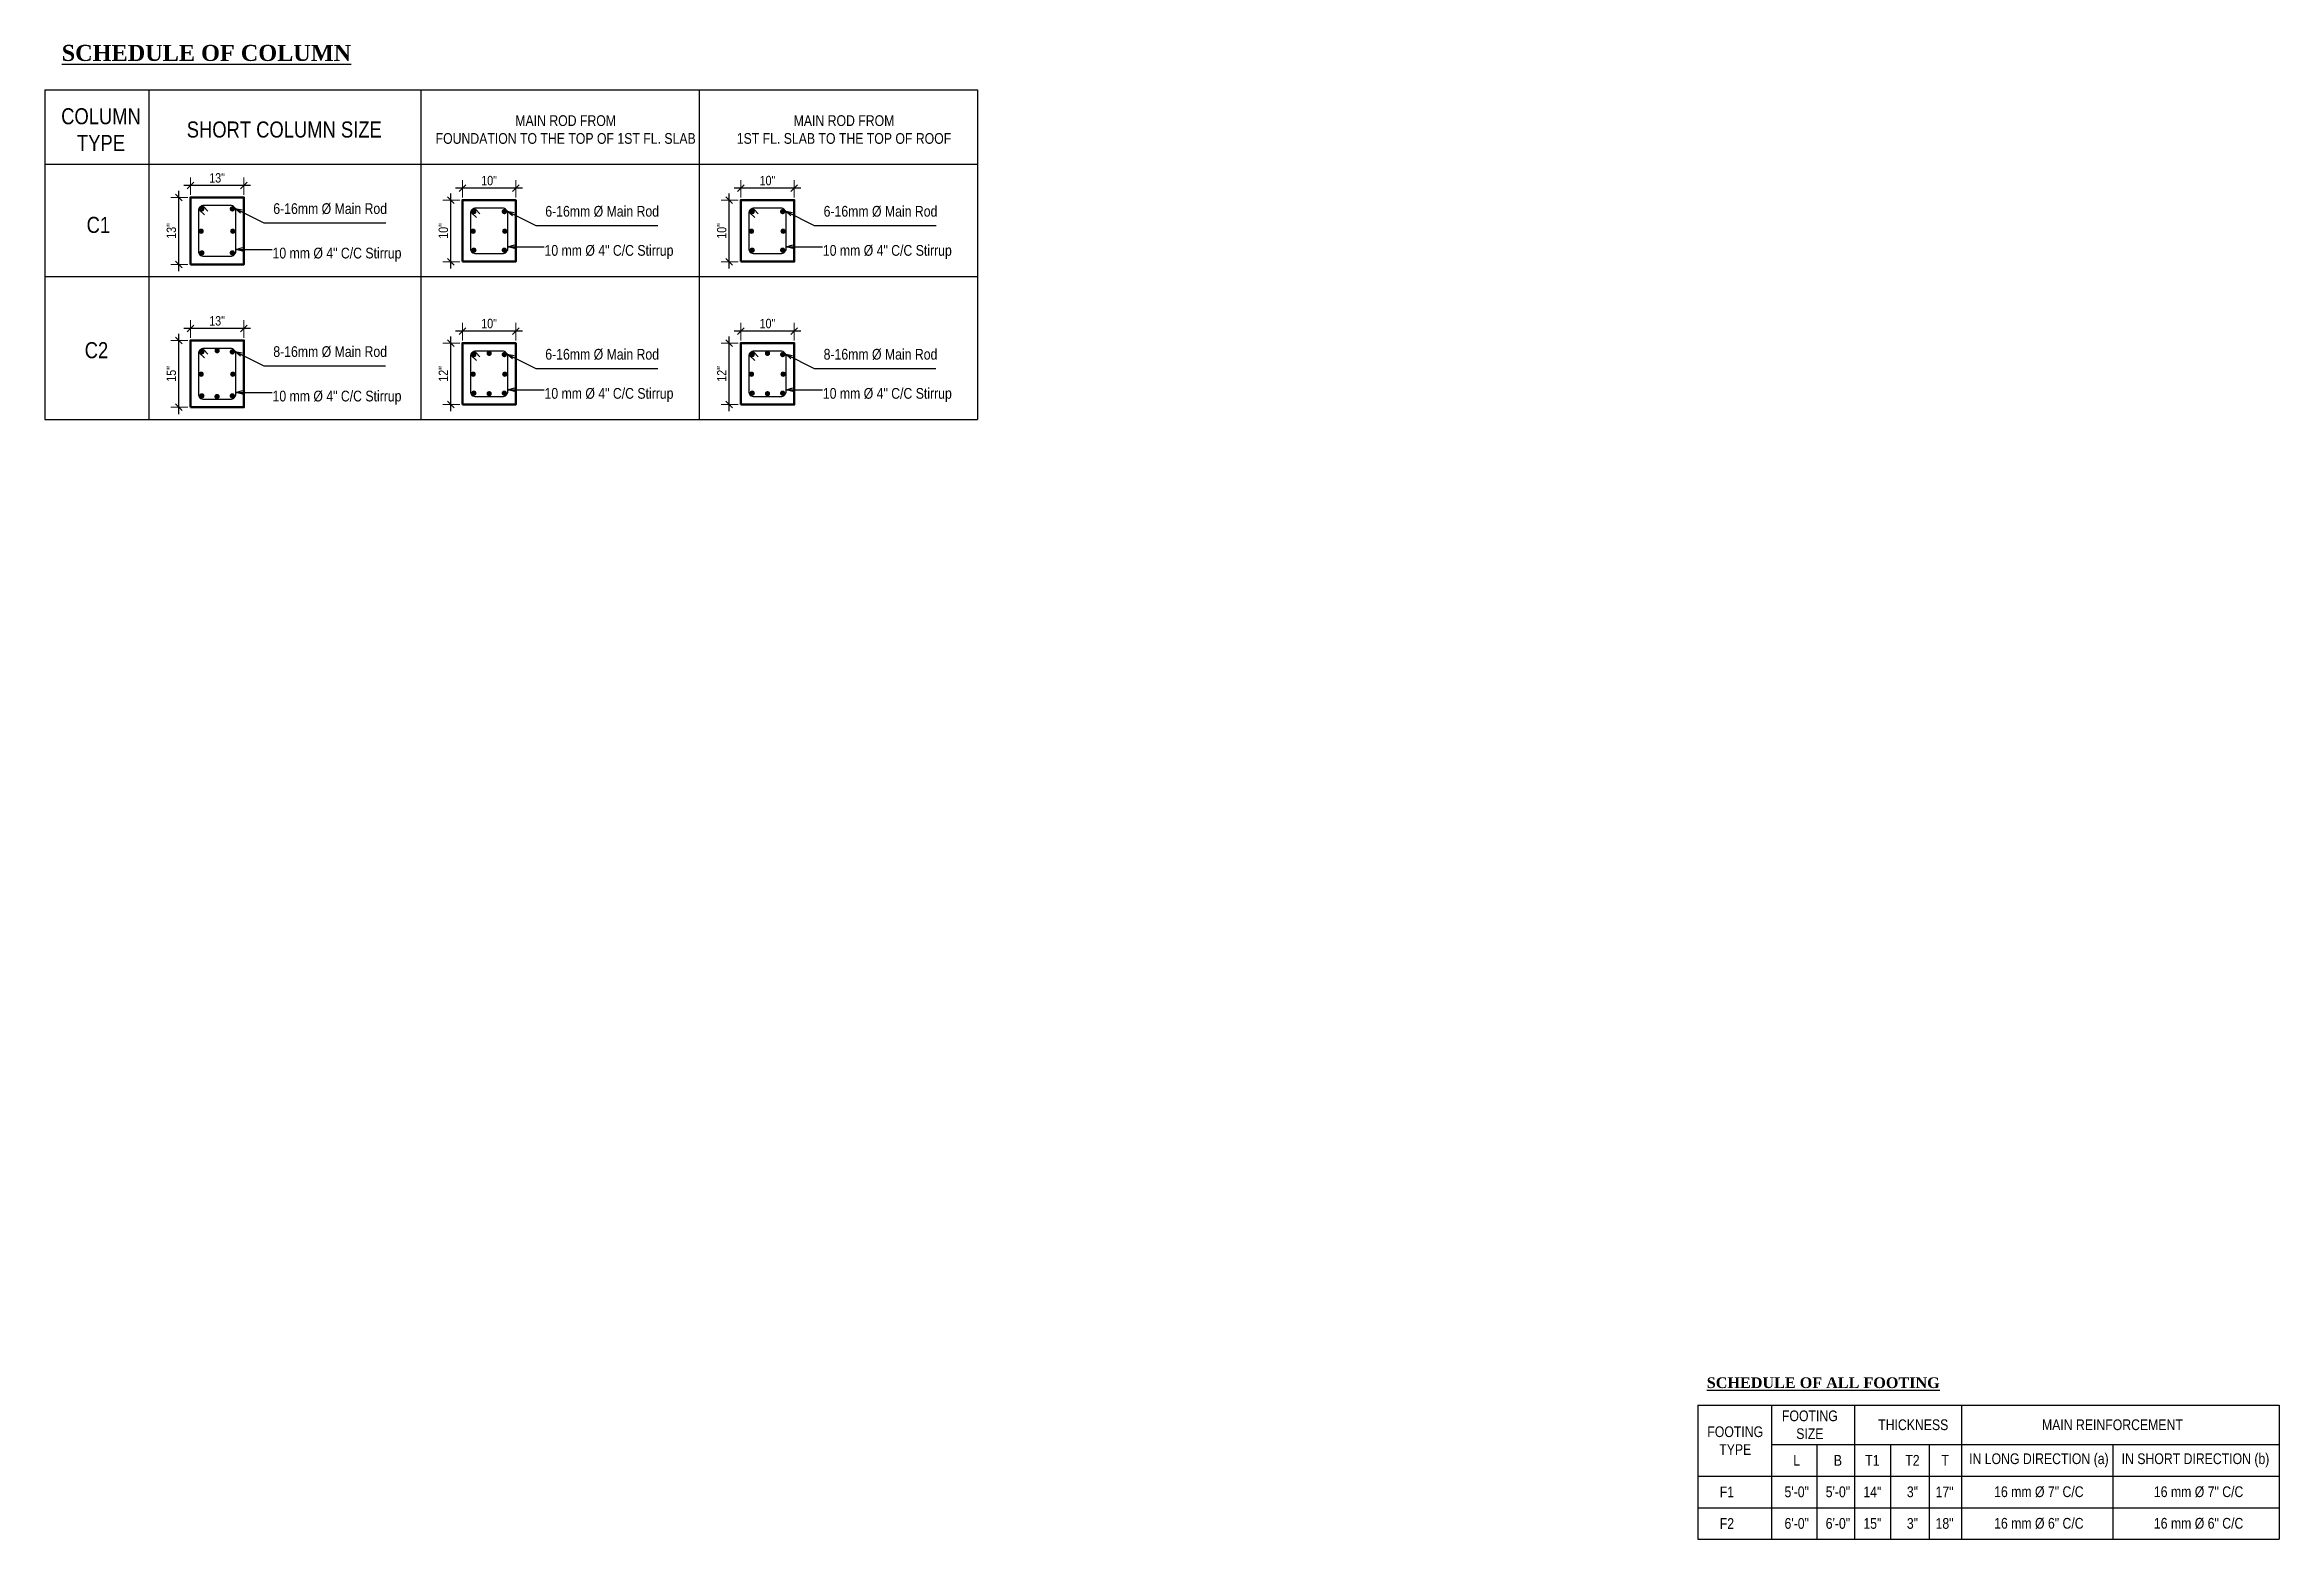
# Model space of a CAD drawing. Header units: inches. Extents: x -4010 to 92088, y -38563 to -1318.
# Drawn here: x 85542.8 to 85960.6, y -34930 to -34650.7 of the extents above; entities that cross this region are included whole.
import ezdxf

# ---------------------------------------------------------------- set-up
doc = ezdxf.new("R2010")
doc.units = ezdxf.units.IN
doc.header["$MEASUREMENT"] = 0
doc.header["$PDMODE"] = 99
doc.layers.add('Column', color=2, linetype='Continuous', lineweight=50)
doc.layers.add('DIM', color=7, linetype='Continuous', lineweight=15)
doc.layers.add('Rod', color=1, linetype='Continuous')
doc.layers.add('TEX', color=7, linetype='Continuous')
doc.styles.get("Standard").update_dxf_attribs({"font": 'ARIALN.TTF'})
doc.dimstyles.new('_20', dxfattribs={"dimscale": 0.25, "dimtxt": 7, "dimasz": 5, "dimexe": 6, "dimexo": 2, "dimgap": 2, "dimtad": 1, "dimdec": 1, "dimzin": 3, "dimdsep": 46, "dimlunit": 4, "dimtxsty": 'Standard', "dimblk": 'OBLIQUE', "dimcen": 0, "dimdle": 5, "dimclrt": 7, "dimazin": 0, "dimtfac": 0.0375, "dimtdec": 1, "dimtofl": 0, "dimtmove": 0, "dimatfit": 3, "dimldrblk": 'OPEN30', "dimfxl": 6, "dimtvp": 0.8, "dimtolj": 1, "dimtzin": 0, "dimlwe": -1, "dimarcsym": 0})

msp = doc.modelspace()

# ---------------------------------------------------------------- texts
at = {"layer": 'TEX'}
for s, insert, char_height, width, attachment_point in [('{\\fTimes New Roman|b1|i0|c0|p18;\\LSCHEDULE OF COLUMN}', (85545.966, -34650.733), 3, 53.91448, 1), ('COLUMN \\PTYPE', (85553.311, -34666.567), 3, 13.0958, 5), ('SHORT COLUMN SIZE', (85587.579, -34666.567), 3, 57.9349, 5), ('MAIN ROD FROM\\PFOUNDATION TO THE TOP OF 1ST FL. SLAB', (85640.198, -34666.567), 2, 57.9349, 5), ('MAIN ROD FROM\\P1ST FL. SLAB TO THE TOP OF ROOF', (85692.245, -34666.567), 2, 57.9349, 5), ('6-16mm Ø Main Rod', (85585.533, -34680.332), 2, 29.41889, 1), ('6-16mm Ø Main Rod', (85636.393, -34680.832), 2, 29.41889, 1), ('6-16mm Ø Main Rod', (85688.44, -34680.832), 2, 29.41889, 1), ('{\\H2.778x;C1}', (85552.822, -34684.396), 1.08, 37.64891, 5), ('10 mm Ø 4" C/C Stirrup', (85585.387, -34688.642), 2, 38.12995, 1), ('10 mm Ø 4" C/C Stirrup', (85636.247, -34688.142), 2, 38.12995, 1), ('10 mm Ø 4" C/C Stirrup', (85688.294, -34688.142), 2, 38.12995, 1), ('{\\H2.778x;C2}', (85552.46, -34707.814), 1.08, 37.64891, 5), ('8-16mm Ø Main Rod', (85585.533, -34707.054), 2, 29.41889, 1), ('6-16mm Ø Main Rod', (85636.393, -34707.554), 2, 29.41889, 1), ('8-16mm Ø Main Rod', (85688.44, -34707.554), 2, 29.41889, 1), ('10 mm Ø 4" C/C Stirrup', (85636.247, -34714.864), 2, 38.12995, 1), ('10 mm Ø 4" C/C Stirrup', (85688.294, -34714.864), 2, 38.12995, 1), ('10 mm Ø 4" C/C Stirrup', (85585.387, -34715.364), 2, 38.12995, 1), ('{\\fTimes New Roman|b1|i0|c0|p18;\\LSCHEDULE OF ALL FOOTING}', (85853.576, -34899.767), 2, 72.7601, 1), ('FOOTING \\PSIZE', (85872.854, -34908.644), 2, 30.87337, 5), ('FOOTING \\PTYPE', (85858.899, -34911.595), 2, 23.53059, 5), ('THICKNESS', (85892.188, -34908.644), 2, 44.51414, 5), ('MAIN REINFORCEMENT', (85929.426, -34908.644), 2, 69.83697, 5), ('{\\H1.8519x;L}', (85870.398, -34915.278), 1.08, 19.20441, 5), ('{\\H1.8519x;B}', (85878.096, -34915.278), 1.08, 14.79942, 5), ('{\\H1.8519x;T1}', (85884.537, -34915.278), 1.08, 17.63726, 5), ('T2', (85892.037, -34915.278), 2, 20.4277, 5), ('T', (85898.163, -34915.278), 2, 18.90929, 5), ('IN LONG DIRECTION (a)', (85915.675, -34915.278), 2, 38.66336, 5), ('IN SHORT DIRECTION (b)', (85944.963, -34915.278), 2, 36.42462, 5), ('{\\H1.8519x;F1}', (85857.345, -34921.181), 1.08, 26.6392, 5), ('{\\H1.852x;5\'-0"}', (85870.398, -34921.181), 1.08, 19.20441, 5), ('{\\H1.852x;5\'-0"}', (85878.096, -34921.181), 1.08, 14.79942, 5), ('{\\H1.852x;14"}', (85884.537, -34921.181), 1.08, 17.63726, 5), ('{\\H1.852x;3"}', (85892.037, -34921.181), 1.08, 20.4277, 5), ('{\\H1.852x;17"}', (85898.04, -34921.181), 1.08, 18.90929, 5), ('16 mm %%C 7" C/C', (85915.675, -34921.181), 2, 38.66336, 5), ('16 mm %%C 7" C/C', (85945.547, -34921.181), 2, 37.5933, 5), ('{\\H1.852x;F2}', (85857.345, -34927.084), 1.08, 26.6392, 5), ('{\\H1.852x;6\'-0"}', (85870.398, -34927.084), 1.08, 19.20441, 5), ('{\\H1.852x;6\'-0"}', (85878.096, -34927.084), 1.08, 14.79942, 5), ('{\\H1.852x;15"}', (85884.537, -34927.084), 1.08, 17.63726, 5), ('{\\H1.852x;3"}', (85892.037, -34927.084), 1.08, 20.4277, 5), ('{\\H1.852x;18"}', (85898.04, -34927.084), 1.08, 18.90929, 5), ('16 mm %%C 6" C/C', (85915.675, -34927.084), 2, 38.66336, 5), ('16 mm %%C 6" C/C', (85945.547, -34927.084), 2, 37.5933, 5)]:
    msp.add_mtext(s, dxfattribs=dict(at, insert=insert, char_height=char_height, width=width, attachment_point=attachment_point))

# ---------------------------------------------------------------- blocks, each defined once
blk = doc.blocks.new('_Oblique')
at = {"color": 0, "linetype": 'ByBlock', "lineweight": -2}
blk.add_line((-0.5, -0.5), (0.5, 0.5), dxfattribs=at)
blk = doc.blocks.new('*D1252')
at = {"layer": 'Defpoints', "color": 0}
for p in [(85567.86, -34679.25), (85570.02, -34679.25), (85570.02, -34691.75)]:
    blk.add_point(p, dxfattribs=at)
at = {"layer": 'DIM', "color": 0}
for p, q in [((85569.52, -34679.25), (85566.36, -34679.25)), ((85569.52, -34691.75), (85566.36, -34691.75))]:
    blk.add_line(p, q, dxfattribs=at)
at = {"layer": 'DIM', "color": 0, "lineweight": -2}
blk.add_line((85567.86, -34693), (85567.86, -34678), dxfattribs=at)
at = {"layer": 'DIM', "color": 0, "lineweight": -2, "xscale": 1.25, "yscale": 1.25, "zscale": 1.25}
for p, rotation in [((85567.86, -34679.25), 90), ((85567.86, -34691.75), 270)]:
    blk.add_blockref('_Oblique', p, dxfattribs=dict(at, rotation=rotation))
at = {"layer": 'DIM', "color": 7, "insert": (85566.47, -34685.5), "char_height": 1.75, "attachment_point": 5, "rotation": 90}
blk.add_mtext('\\A1;13"', dxfattribs=at)
blk = doc.blocks.new('_Open30')
at = {"color": 0, "linetype": 'ByBlock', "lineweight": -2}
for p, q in [((-1, 0.27), (0, 0)), ((0, 0), (-1, -0.27)), ((0, 0), (-1, 0))]:
    blk.add_line(p, q, dxfattribs=at)
blk = doc.blocks.new('*D1315')
at = {"layer": 'Defpoints', "color": 0}
for p in [(85570.02, -34676.99), (85570.02, -34679.25), (85580.02, -34679.25)]:
    blk.add_point(p, dxfattribs=at)
at = {"layer": 'DIM', "color": 0, "lineweight": -2}
blk.add_line((85581.27, -34676.99), (85568.77, -34676.99), dxfattribs=at)
at = {"layer": 'DIM', "color": 0}
for p, q in [((85570.02, -34678.75), (85570.02, -34675.49)), ((85580.02, -34678.75), (85580.02, -34675.49))]:
    blk.add_line(p, q, dxfattribs=at)
at = {"layer": 'DIM', "color": 0, "lineweight": -2, "xscale": 1.25, "yscale": 1.25, "zscale": 1.25, "rotation": 180}
blk.add_blockref('_Oblique', (85570.02, -34676.99), dxfattribs=at)
at = {"layer": 'DIM', "color": 0, "lineweight": -2, "xscale": 1.25, "yscale": 1.25, "zscale": 1.25}
blk.add_blockref('_Oblique', (85580.02, -34676.99), dxfattribs=at)
at = {"layer": 'DIM', "color": 7, "insert": (85575.02, -34675.6), "char_height": 1.75, "attachment_point": 5}
blk.add_mtext('\\A1;{\\C7;13"}', dxfattribs=at)
blk = doc.blocks.new('*D1253')
at = {"layer": 'Defpoints', "color": 0}
for p in [(85618.72, -34679.75), (85620.88, -34679.75), (85620.88, -34691.25)]:
    blk.add_point(p, dxfattribs=at)
at = {"layer": 'DIM', "color": 0}
for p, q in [((85620.38, -34679.75), (85617.22, -34679.75)), ((85620.38, -34691.25), (85617.22, -34691.25))]:
    blk.add_line(p, q, dxfattribs=at)
at = {"layer": 'DIM', "color": 0, "lineweight": -2}
blk.add_line((85618.72, -34692.5), (85618.72, -34678.5), dxfattribs=at)
at = {"layer": 'DIM', "color": 0, "lineweight": -2, "xscale": 1.25, "yscale": 1.25, "zscale": 1.25}
for p, rotation in [((85618.72, -34679.75), 90), ((85618.72, -34691.25), 270)]:
    blk.add_blockref('_Oblique', p, dxfattribs=dict(at, rotation=rotation))
at = {"layer": 'DIM', "color": 7, "insert": (85617.33, -34685.5), "char_height": 1.75, "attachment_point": 5, "rotation": 90}
blk.add_mtext('\\A1;10"', dxfattribs=at)
blk = doc.blocks.new('*D1316')
at = {"layer": 'Defpoints', "color": 0}
for p in [(85620.88, -34677.49), (85620.88, -34679.75), (85630.88, -34679.75)]:
    blk.add_point(p, dxfattribs=at)
at = {"layer": 'DIM', "color": 0, "lineweight": -2}
blk.add_line((85632.13, -34677.49), (85619.63, -34677.49), dxfattribs=at)
at = {"layer": 'DIM', "color": 0}
for p, q in [((85620.88, -34679.25), (85620.88, -34675.99)), ((85630.88, -34679.25), (85630.88, -34675.99))]:
    blk.add_line(p, q, dxfattribs=at)
at = {"layer": 'DIM', "color": 0, "lineweight": -2, "xscale": 1.25, "yscale": 1.25, "zscale": 1.25, "rotation": 180}
blk.add_blockref('_Oblique', (85620.88, -34677.49), dxfattribs=at)
at = {"layer": 'DIM', "color": 0, "lineweight": -2, "xscale": 1.25, "yscale": 1.25, "zscale": 1.25}
blk.add_blockref('_Oblique', (85630.88, -34677.49), dxfattribs=at)
at = {"layer": 'DIM', "color": 7, "insert": (85625.88, -34676.1), "char_height": 1.75, "attachment_point": 5}
blk.add_mtext('\\A1;10"', dxfattribs=at)
blk = doc.blocks.new('*D1254')
at = {"layer": 'Defpoints', "color": 0}
for p in [(85670.77, -34679.75), (85672.93, -34679.75), (85672.93, -34691.25)]:
    blk.add_point(p, dxfattribs=at)
at = {"layer": 'DIM', "color": 0}
for p, q in [((85672.43, -34679.75), (85669.27, -34679.75)), ((85672.43, -34691.25), (85669.27, -34691.25))]:
    blk.add_line(p, q, dxfattribs=at)
at = {"layer": 'DIM', "color": 0, "lineweight": -2}
blk.add_line((85670.77, -34692.5), (85670.77, -34678.5), dxfattribs=at)
at = {"layer": 'DIM', "color": 0, "lineweight": -2, "xscale": 1.25, "yscale": 1.25, "zscale": 1.25}
for p, rotation in [((85670.77, -34679.75), 90), ((85670.77, -34691.25), 270)]:
    blk.add_blockref('_Oblique', p, dxfattribs=dict(at, rotation=rotation))
at = {"layer": 'DIM', "color": 7, "insert": (85669.38, -34685.5), "char_height": 1.75, "attachment_point": 5, "rotation": 90}
blk.add_mtext('\\A1;10"', dxfattribs=at)
blk = doc.blocks.new('*D1317')
at = {"layer": 'Defpoints', "color": 0}
for p in [(85672.93, -34677.49), (85672.93, -34679.75), (85682.93, -34679.75)]:
    blk.add_point(p, dxfattribs=at)
at = {"layer": 'DIM', "color": 0, "lineweight": -2}
blk.add_line((85684.18, -34677.49), (85671.68, -34677.49), dxfattribs=at)
at = {"layer": 'DIM', "color": 0}
for p, q in [((85672.93, -34679.25), (85672.93, -34675.99)), ((85682.93, -34679.25), (85682.93, -34675.99))]:
    blk.add_line(p, q, dxfattribs=at)
at = {"layer": 'DIM', "color": 0, "lineweight": -2, "xscale": 1.25, "yscale": 1.25, "zscale": 1.25, "rotation": 180}
blk.add_blockref('_Oblique', (85672.93, -34677.49), dxfattribs=at)
at = {"layer": 'DIM', "color": 0, "lineweight": -2, "xscale": 1.25, "yscale": 1.25, "zscale": 1.25}
blk.add_blockref('_Oblique', (85682.93, -34677.49), dxfattribs=at)
at = {"layer": 'DIM', "color": 7, "insert": (85677.93, -34676.1), "char_height": 1.75, "attachment_point": 5}
blk.add_mtext('\\A1;10"', dxfattribs=at)
blk = doc.blocks.new('*D1255')
at = {"layer": 'Defpoints', "color": 0}
for p in [(85567.86, -34705.97), (85570.02, -34705.97), (85570.02, -34718.47)]:
    blk.add_point(p, dxfattribs=at)
at = {"layer": 'DIM', "color": 0}
for p, q in [((85569.52, -34705.97), (85566.36, -34705.97)), ((85569.52, -34718.47), (85566.36, -34718.47))]:
    blk.add_line(p, q, dxfattribs=at)
at = {"layer": 'DIM', "color": 0, "lineweight": -2}
blk.add_line((85567.86, -34719.72), (85567.86, -34704.72), dxfattribs=at)
at = {"layer": 'DIM', "color": 0, "lineweight": -2, "xscale": 1.25, "yscale": 1.25, "zscale": 1.25}
for p, rotation in [((85567.86, -34705.97), 90), ((85567.86, -34718.47), 270)]:
    blk.add_blockref('_Oblique', p, dxfattribs=dict(at, rotation=rotation))
at = {"layer": 'DIM', "color": 7, "insert": (85566.47, -34712.22), "char_height": 1.75, "attachment_point": 5, "rotation": 90}
blk.add_mtext('\\A1;15"', dxfattribs=at)
blk = doc.blocks.new('*D1318')
at = {"layer": 'Defpoints', "color": 0}
for p in [(85570.02, -34703.71), (85570.02, -34705.97), (85580.02, -34705.97)]:
    blk.add_point(p, dxfattribs=at)
at = {"layer": 'DIM', "color": 0}
for p, q in [((85570.02, -34705.47), (85570.02, -34702.21)), ((85580.02, -34705.47), (85580.02, -34702.21))]:
    blk.add_line(p, q, dxfattribs=at)
at = {"layer": 'DIM', "color": 0, "lineweight": -2}
blk.add_line((85581.27, -34703.71), (85568.77, -34703.71), dxfattribs=at)
at = {"layer": 'DIM', "color": 0, "lineweight": -2, "xscale": 1.25, "yscale": 1.25, "zscale": 1.25, "rotation": 180}
blk.add_blockref('_Oblique', (85570.02, -34703.71), dxfattribs=at)
at = {"layer": 'DIM', "color": 0, "lineweight": -2, "xscale": 1.25, "yscale": 1.25, "zscale": 1.25}
blk.add_blockref('_Oblique', (85580.02, -34703.71), dxfattribs=at)
at = {"layer": 'DIM', "color": 7, "insert": (85575.02, -34702.32), "char_height": 1.75, "attachment_point": 5}
blk.add_mtext('\\A1;13"', dxfattribs=at)
blk = doc.blocks.new('*D1256')
at = {"layer": 'Defpoints', "color": 0}
for p in [(85618.72, -34706.47), (85620.88, -34706.47), (85620.88, -34717.97)]:
    blk.add_point(p, dxfattribs=at)
at = {"layer": 'DIM', "color": 0}
for p, q in [((85620.38, -34706.47), (85617.22, -34706.47)), ((85620.38, -34717.97), (85617.22, -34717.97))]:
    blk.add_line(p, q, dxfattribs=at)
at = {"layer": 'DIM', "color": 0, "lineweight": -2}
blk.add_line((85618.72, -34719.22), (85618.72, -34705.22), dxfattribs=at)
at = {"layer": 'DIM', "color": 0, "lineweight": -2, "xscale": 1.25, "yscale": 1.25, "zscale": 1.25}
for p, rotation in [((85618.72, -34706.47), 90), ((85618.72, -34717.97), 270)]:
    blk.add_blockref('_Oblique', p, dxfattribs=dict(at, rotation=rotation))
at = {"layer": 'DIM', "color": 7, "insert": (85617.34, -34712.22), "char_height": 1.75, "attachment_point": 5, "rotation": 90}
blk.add_mtext('\\A1;12"', dxfattribs=at)
blk = doc.blocks.new('*D1319')
at = {"layer": 'Defpoints', "color": 0}
for p in [(85620.88, -34704.21), (85620.88, -34706.47), (85630.88, -34706.47)]:
    blk.add_point(p, dxfattribs=at)
at = {"layer": 'DIM', "color": 0, "lineweight": -2}
blk.add_line((85632.13, -34704.21), (85619.63, -34704.21), dxfattribs=at)
at = {"layer": 'DIM', "color": 0}
for p, q in [((85620.88, -34705.97), (85620.88, -34702.71)), ((85630.88, -34705.97), (85630.88, -34702.71))]:
    blk.add_line(p, q, dxfattribs=at)
at = {"layer": 'DIM', "color": 0, "lineweight": -2, "xscale": 1.25, "yscale": 1.25, "zscale": 1.25, "rotation": 180}
blk.add_blockref('_Oblique', (85620.88, -34704.21), dxfattribs=at)
at = {"layer": 'DIM', "color": 0, "lineweight": -2, "xscale": 1.25, "yscale": 1.25, "zscale": 1.25}
blk.add_blockref('_Oblique', (85630.88, -34704.21), dxfattribs=at)
at = {"layer": 'DIM', "color": 7, "insert": (85625.88, -34702.82), "char_height": 1.75, "attachment_point": 5}
blk.add_mtext('\\A1;10"', dxfattribs=at)
blk = doc.blocks.new('*D1257')
at = {"layer": 'Defpoints', "color": 0}
for p in [(85670.77, -34706.47), (85672.93, -34706.47), (85672.93, -34717.97)]:
    blk.add_point(p, dxfattribs=at)
at = {"layer": 'DIM', "color": 0}
for p, q in [((85672.43, -34706.47), (85669.27, -34706.47)), ((85672.43, -34717.97), (85669.27, -34717.97))]:
    blk.add_line(p, q, dxfattribs=at)
at = {"layer": 'DIM', "color": 0, "lineweight": -2}
blk.add_line((85670.77, -34719.22), (85670.77, -34705.22), dxfattribs=at)
at = {"layer": 'DIM', "color": 0, "lineweight": -2, "xscale": 1.25, "yscale": 1.25, "zscale": 1.25}
for p, rotation in [((85670.77, -34706.47), 90), ((85670.77, -34717.97), 270)]:
    blk.add_blockref('_Oblique', p, dxfattribs=dict(at, rotation=rotation))
at = {"layer": 'DIM', "color": 7, "insert": (85669.39, -34712.22), "char_height": 1.75, "attachment_point": 5, "rotation": 90}
blk.add_mtext('\\A1;12"', dxfattribs=at)
blk = doc.blocks.new('*D1320')
at = {"layer": 'Defpoints', "color": 0}
for p in [(85672.93, -34704.21), (85672.93, -34706.47), (85682.93, -34706.47)]:
    blk.add_point(p, dxfattribs=at)
at = {"layer": 'DIM', "color": 0, "lineweight": -2}
blk.add_line((85684.18, -34704.21), (85671.68, -34704.21), dxfattribs=at)
at = {"layer": 'DIM', "color": 0}
for p, q in [((85672.93, -34705.97), (85672.93, -34702.71)), ((85682.93, -34705.97), (85682.93, -34702.71))]:
    blk.add_line(p, q, dxfattribs=at)
at = {"layer": 'DIM', "color": 0, "lineweight": -2, "xscale": 1.25, "yscale": 1.25, "zscale": 1.25, "rotation": 180}
blk.add_blockref('_Oblique', (85672.93, -34704.21), dxfattribs=at)
at = {"layer": 'DIM', "color": 0, "lineweight": -2, "xscale": 1.25, "yscale": 1.25, "zscale": 1.25}
blk.add_blockref('_Oblique', (85682.93, -34704.21), dxfattribs=at)
at = {"layer": 'DIM', "color": 7, "insert": (85677.93, -34702.82), "char_height": 1.75, "attachment_point": 5}
blk.add_mtext('\\A1;10"', dxfattribs=at)

# ---------------------------------------------------------------- dimensions: what is measured, and where the dimension line sits
at = {"layer": 'DIM'}
for base, p1, p2, text, picture, middle in [((85570.02, -34676.99), (85580.02, -34679.247), (85570.02, -34679.247), '{\\C7;13"}', '*D1315', (85575.02, -34675.597)), ((85570.02, -34703.712), (85580.02, -34705.969), (85570.02, -34705.969), '13"', '*D1318', (85575.02, -34702.319)), ((85620.881, -34704.212), (85630.881, -34706.469), (85620.881, -34706.469), '10"', '*D1319', (85625.881, -34702.819)), ((85672.928, -34704.212), (85682.928, -34706.469), (85672.928, -34706.469), '10"', '*D1320', (85677.928, -34702.819))]:
    dim = msp.add_linear_dim(base=base, p1=p1, p2=p2, text=text, dimstyle='_20', dxfattribs=at)
    dim.commit()
    dim.dimension.update_dxf_attribs({"geometry": picture, "text_midpoint": middle})
for base, p1, p2, picture, middle in [((85620.881, -34677.49), (85630.881, -34679.747), (85620.881, -34679.747), '*D1316', (85625.881, -34676.097)), ((85672.928, -34677.49), (85682.928, -34679.747), (85672.928, -34679.747), '*D1317', (85677.928, -34676.097))]:
    dim = msp.add_linear_dim(base=base, p1=p1, p2=p2, dimstyle='_20', dxfattribs=at)
    dim.commit()
    dim.dimension.update_dxf_attribs({"geometry": picture, "text_midpoint": middle})
for base, p1, p2, text, picture, middle in [((85567.861, -34679.247), (85570.02, -34691.747), (85570.02, -34679.247), '13"', '*D1252', (85567.861, -34685.497)), ((85618.722, -34679.747), (85620.881, -34691.247), (85620.881, -34679.747), '10"', '*D1253', (85618.722, -34685.497)), ((85670.769, -34679.747), (85672.928, -34691.247), (85672.928, -34679.747), '10"', '*D1254', (85670.769, -34685.497)), ((85567.861, -34705.969), (85570.02, -34718.469), (85570.02, -34705.969), '15"', '*D1255', (85567.861, -34712.219)), ((85618.722, -34706.469), (85620.881, -34717.969), (85620.881, -34706.469), '12"', '*D1256', (85618.722, -34712.219)), ((85670.769, -34706.469), (85672.928, -34717.969), (85672.928, -34706.469), '12"', '*D1257', (85670.769, -34712.219))]:
    dim = msp.add_linear_dim(base=base, p1=p1, p2=p2, angle=90, text=text, dimstyle='_20', dxfattribs=at)
    dim.commit()
    dim.dimension.update_dxf_attribs({"geometry": picture, "text_midpoint": middle, "dimtype": 160})

# ---------------------------------------------------------------- hatches: boundary and pattern name
at = {"layer": 'Rod'}
for points in [[(85572.668, -34681.389, -1), (85571.668, -34681.389, -1)], [(85577.372, -34681.389, 1), (85578.372, -34681.389, 1)], [(85623.529, -34681.889, -1), (85622.529, -34681.889, -1)], [(85628.233, -34681.889, 1), (85629.233, -34681.889, 1)], [(85675.576, -34681.889, -1), (85674.576, -34681.889, -1)], [(85680.28, -34681.889, 1), (85681.28, -34681.889, 1)], [(85572.54, -34685.554, 1), (85571.54, -34685.554, 1)], [(85577.458, -34685.554, -1), (85578.458, -34685.554, -1)], [(85623.4, -34685.554, 1), (85622.4, -34685.554, 1)], [(85628.318, -34685.554, -1), (85629.318, -34685.554, -1)], [(85675.447, -34685.554, 1), (85674.447, -34685.554, 1)], [(85680.365, -34685.554, -1), (85681.365, -34685.554, -1)], [(85572.668, -34689.604, 1), (85571.668, -34689.604, 1)], [(85577.372, -34689.604, -1), (85578.372, -34689.604, -1)], [(85623.529, -34689.104, 1), (85622.529, -34689.104, 1)], [(85628.233, -34689.104, -1), (85629.233, -34689.104, -1)], [(85675.576, -34689.104, 1), (85674.576, -34689.104, 1)], [(85680.28, -34689.104, -1), (85681.28, -34689.104, -1)], [(85572.668, -34708.111, -1), (85571.668, -34708.111, -1)], [(85575.533, -34707.878, 1), (85574.533, -34707.878, 1)], [(85577.372, -34708.111, 1), (85578.372, -34708.111, 1)], [(85623.529, -34708.611, -1), (85622.529, -34708.611, -1)], [(85626.393, -34708.378, 1), (85625.393, -34708.378, 1)], [(85628.233, -34708.611, 1), (85629.233, -34708.611, 1)], [(85675.576, -34708.611, -1), (85674.576, -34708.611, -1)], [(85678.44, -34708.378, 1), (85677.44, -34708.378, 1)], [(85680.28, -34708.611, 1), (85681.28, -34708.611, 1)], [(85572.54, -34712.276, 1), (85571.54, -34712.276, 1)], [(85577.458, -34712.276, -1), (85578.458, -34712.276, -1)], [(85623.4, -34712.276, 1), (85622.4, -34712.276, 1)], [(85628.318, -34712.276, -1), (85629.318, -34712.276, -1)], [(85675.447, -34712.276, 1), (85674.447, -34712.276, 1)], [(85680.365, -34712.276, -1), (85681.365, -34712.276, -1)], [(85572.668, -34716.326, 1), (85571.668, -34716.326, 1)], [(85575.51, -34716.452, 1), (85574.51, -34716.452, 1)], [(85577.372, -34716.326, -1), (85578.372, -34716.326, -1)], [(85623.529, -34715.826, 1), (85622.529, -34715.826, 1)], [(85626.393, -34715.928, 1), (85625.393, -34715.928, 1)], [(85628.233, -34715.826, -1), (85629.233, -34715.826, -1)], [(85675.576, -34715.826, 1), (85674.576, -34715.826, 1)], [(85678.44, -34715.928, 1), (85677.44, -34715.928, 1)], [(85680.28, -34715.826, -1), (85681.28, -34715.826, -1)]]:
    msp.add_hatch(color=256, dxfattribs=at).paths.add_polyline_path(points)

# ---------------------------------------------------------------- linework, layer by layer
at = {"layer": 'Column'}
for points in [[(85570.02, -34691.747), (85580.02, -34691.747), (85580.02, -34679.247), (85570.02, -34679.247)], [(85620.881, -34691.247), (85630.881, -34691.247), (85630.881, -34679.747), (85620.881, -34679.747)], [(85672.928, -34691.247), (85682.928, -34691.247), (85682.928, -34679.747), (85672.928, -34679.747)], [(85570.02, -34718.469), (85580.02, -34718.469), (85580.02, -34705.969), (85570.02, -34705.969)], [(85620.881, -34717.969), (85630.881, -34717.969), (85630.881, -34706.469), (85620.881, -34706.469)], [(85672.928, -34717.969), (85682.928, -34717.969), (85682.928, -34706.469), (85672.928, -34706.469)]]:
    msp.add_lwpolyline(points, close=True, dxfattribs=at)
at = {"layer": 'Rod'}
for points in [[(85572.52, -34690.247), (85577.52, -34690.247, 0.4142136), (85578.52, -34689.247), (85578.52, -34681.747, 0.4142136), (85577.52, -34680.747), (85572.52, -34680.747, 0.4142136), (85571.52, -34681.747), (85571.52, -34689.247, 0.4142136)], [(85623.381, -34689.747), (85628.381, -34689.747, 0.4142136), (85629.381, -34688.747), (85629.381, -34682.247, 0.4142136), (85628.381, -34681.247), (85623.381, -34681.247, 0.4142136), (85622.381, -34682.247), (85622.381, -34688.747, 0.4142136)], [(85675.428, -34689.747), (85680.428, -34689.747, 0.4142136), (85681.428, -34688.747), (85681.428, -34682.247, 0.4142136), (85680.428, -34681.247), (85675.428, -34681.247, 0.4142136), (85674.428, -34682.247), (85674.428, -34688.747, 0.4142136)], [(85572.52, -34716.969), (85577.52, -34716.969, 0.4142136), (85578.52, -34715.969), (85578.52, -34708.469, 0.4142136), (85577.52, -34707.469), (85572.52, -34707.469, 0.4142136), (85571.52, -34708.469), (85571.52, -34715.969, 0.4142136)], [(85623.381, -34716.469), (85628.381, -34716.469, 0.4142136), (85629.381, -34715.469), (85629.381, -34708.969, 0.4142136), (85628.381, -34707.969), (85623.381, -34707.969, 0.4142136), (85622.381, -34708.969), (85622.381, -34715.469, 0.4142136)], [(85675.428, -34716.469), (85680.428, -34716.469, 0.4142136), (85681.428, -34715.469), (85681.428, -34708.969, 0.4142136), (85680.428, -34707.969), (85675.428, -34707.969, 0.4142136), (85674.428, -34708.969), (85674.428, -34715.469, 0.4142136)]]:
    msp.add_lwpolyline(points, format="xyb", close=True, dxfattribs=at)
for points in [[(85571.681, -34681.239, 0.2624441), (85571.702, -34681.641), (85572.651, -34682.487)], [(85572.17, -34680.814, -0.3032581), (85572.516, -34681.003), (85573.268, -34681.795)], [(85622.542, -34681.739, 0.2624441), (85622.562, -34682.141), (85623.511, -34682.987)], [(85623.03, -34681.314, -0.3032581), (85623.377, -34681.503), (85624.128, -34682.295)], [(85674.589, -34681.739, 0.2624441), (85674.609, -34682.141), (85675.558, -34682.987)], [(85675.077, -34681.314, -0.3032581), (85675.424, -34681.503), (85676.175, -34682.295)], [(85571.681, -34707.961, 0.2624441), (85571.702, -34708.364), (85572.651, -34709.209)], [(85572.17, -34707.536, -0.3032581), (85572.516, -34707.725), (85573.268, -34708.517)], [(85622.542, -34708.461, 0.2624441), (85622.562, -34708.864), (85623.511, -34709.709)], [(85623.03, -34708.036, -0.3032581), (85623.377, -34708.225), (85624.128, -34709.017)], [(85674.589, -34708.461, 0.2624441), (85674.609, -34708.864), (85675.558, -34709.709)], [(85675.077, -34708.036, -0.3032581), (85675.424, -34708.225), (85676.175, -34709.017)]]:
    msp.add_lwpolyline(points, format="xyb", dxfattribs=at)
at = {"layer": 'TEX'}
for p, q in [((85542.782, -34659.129), (85665.183, -34659.129)), ((85542.782, -34659.129), (85542.782, -34672.998)), ((85562.276, -34659.129), (85562.276, -34672.998)), ((85594.829, -34659.129), (85717.23, -34659.129)), ((85613.136, -34659.129), (85613.136, -34672.998)), ((85665.183, -34659.129), (85665.183, -34672.998)), ((85665.183, -34659.129), (85665.183, -34672.998)), ((85717.23, -34659.129), (85717.23, -34672.998)), ((85717.23, -34659.129), (85717.23, -34672.998)), ((85717.23, -34659.129), (85717.23, -34672.998)), ((85542.782, -34672.998), (85665.183, -34672.998)), ((85542.782, -34672.998), (85665.183, -34672.998)), ((85542.782, -34672.998), (85542.782, -34720.771)), ((85562.276, -34672.998), (85562.276, -34720.771)), ((85594.829, -34672.998), (85717.23, -34672.998)), ((85594.829, -34672.998), (85717.23, -34672.998)), ((85613.136, -34672.998), (85613.136, -34720.771)), ((85665.183, -34672.998), (85665.183, -34720.771)), ((85665.183, -34672.998), (85665.183, -34720.771)), ((85717.23, -34672.998), (85717.23, -34720.771)), ((85717.23, -34672.998), (85717.23, -34720.771)), ((85717.23, -34672.998), (85717.23, -34720.771)), ((85542.782, -34694.049), (85665.183, -34694.049)), ((85542.782, -34694.049), (85665.183, -34694.049)), ((85594.829, -34694.049), (85717.23, -34694.049)), ((85594.829, -34694.049), (85717.23, -34694.049)), ((85542.782, -34720.771), (85665.183, -34720.771)), ((85542.782, -34720.771), (85665.183, -34720.771)), ((85542.782, -34720.771), (85665.183, -34720.771)), ((85594.829, -34720.771), (85717.23, -34720.771)), ((85594.829, -34720.771), (85717.23, -34720.771)), ((85594.829, -34720.771), (85717.23, -34720.771)), ((85851.903, -34904.96), (85865.705, -34904.96)), ((85851.903, -34904.96), (85851.903, -34912.327)), ((85865.705, -34904.96), (85874.186, -34904.96)), ((85865.705, -34904.96), (85865.705, -34912.327)), ((85874.186, -34904.96), (85881.214, -34904.96)), ((85881.214, -34904.96), (85887.929, -34904.96)), ((85881.214, -34904.96), (85881.214, -34912.327)), ((85887.929, -34904.96), (85895.176, -34904.96)), ((85895.176, -34904.96), (85901.223, -34904.96)), ((85901.223, -34904.96), (85929.514, -34904.96)), ((85901.223, -34904.96), (85901.223, -34912.327)), ((85929.514, -34904.96), (85960.635, -34904.96)), ((85960.635, -34904.96), (85960.635, -34912.327)), ((85851.903, -34912.327), (85851.903, -34918.23)), ((85865.705, -34912.327), (85874.186, -34912.327)), ((85865.705, -34912.327), (85865.705, -34918.23)), ((85874.186, -34912.327), (85881.214, -34912.327)), ((85874.186, -34912.327), (85874.186, -34918.23)), ((85881.214, -34912.327), (85887.929, -34912.327)), ((85881.214, -34912.327), (85881.214, -34918.23)), ((85887.929, -34912.327), (85895.176, -34912.327)), ((85887.929, -34912.327), (85887.929, -34918.23)), ((85895.176, -34912.327), (85901.223, -34912.327)), ((85895.176, -34912.327), (85895.176, -34918.23)), ((85901.223, -34912.327), (85929.514, -34912.327)), ((85901.223, -34912.327), (85901.223, -34918.23)), ((85929.514, -34912.327), (85960.635, -34912.327)), ((85929.514, -34912.327), (85929.514, -34918.23)), ((85960.635, -34912.327), (85960.635, -34918.23)), ((85851.903, -34918.23), (85865.705, -34918.23)), ((85851.903, -34918.23), (85851.903, -34924.133)), ((85865.705, -34918.23), (85874.186, -34918.23)), ((85865.705, -34918.23), (85865.705, -34924.133)), ((85874.186, -34918.23), (85881.214, -34918.23)), ((85874.186, -34918.23), (85874.186, -34924.133)), ((85881.214, -34918.23), (85887.929, -34918.23)), ((85881.214, -34918.23), (85881.214, -34924.133)), ((85887.929, -34918.23), (85895.176, -34918.23)), ((85887.929, -34918.23), (85887.929, -34924.133)), ((85895.176, -34918.23), (85901.223, -34918.23)), ((85895.176, -34918.23), (85895.176, -34924.133)), ((85901.223, -34918.23), (85929.514, -34918.23)), ((85901.223, -34918.23), (85901.223, -34924.133)), ((85929.514, -34918.23), (85960.635, -34918.23)), ((85929.514, -34918.23), (85929.514, -34924.133)), ((85960.635, -34918.23), (85960.635, -34924.133)), ((85851.903, -34924.133), (85865.705, -34924.133)), ((85851.903, -34924.133), (85851.903, -34930.036)), ((85865.705, -34924.133), (85874.186, -34924.133)), ((85865.705, -34924.133), (85865.705, -34930.036)), ((85874.186, -34924.133), (85881.214, -34924.133)), ((85874.186, -34924.133), (85874.186, -34930.036)), ((85881.214, -34924.133), (85887.929, -34924.133)), ((85881.214, -34924.133), (85881.214, -34930.036)), ((85887.929, -34924.133), (85895.176, -34924.133)), ((85887.929, -34924.133), (85887.929, -34930.036)), ((85895.176, -34924.133), (85901.223, -34924.133)), ((85895.176, -34924.133), (85895.176, -34930.036)), ((85901.223, -34924.133), (85929.514, -34924.133)), ((85901.223, -34924.133), (85901.223, -34930.036)), ((85929.514, -34924.133), (85960.635, -34924.133)), ((85929.514, -34924.133), (85929.514, -34930.036)), ((85960.635, -34924.133), (85960.635, -34930.036)), ((85851.903, -34930.036), (85865.705, -34930.036)), ((85865.705, -34930.036), (85874.186, -34930.036)), ((85874.186, -34930.036), (85881.214, -34930.036)), ((85881.214, -34930.036), (85887.929, -34930.036)), ((85887.929, -34930.036), (85895.176, -34930.036)), ((85895.176, -34930.036), (85901.223, -34930.036)), ((85901.223, -34930.036), (85929.514, -34930.036)), ((85929.514, -34930.036), (85960.635, -34930.036))]:
    msp.add_line(p, q, dxfattribs=at)

msp.set_redraw_order([(e.dxf.handle, doc.entitydb.next_handle()) for e in msp.query("TEXT MTEXT ATTDEF DIMENSION ARC_DIMENSION")])  # texts and dimensions are drawn at this point

# ---------------------------------------------------------------- leaders
at = {"layer": 'DIM', "annotation_type": 0, "has_hookline": 1, "hookline_direction": 0}
for points, text_width in [([(85578.43, -34681.332), (85583.783, -34683.986), (85585.033, -34683.986)], 21.015), ([(85629.291, -34681.832), (85634.643, -34684.486), (85635.893, -34684.486)], 21.015), ([(85681.338, -34681.832), (85686.69, -34684.486), (85687.94, -34684.486)], 21.015), ([(85578.43, -34708.054), (85583.783, -34710.708), (85585.033, -34710.708)], 21.005), ([(85629.291, -34708.554), (85634.643, -34711.208), (85635.893, -34711.208)], 21.015), ([(85681.338, -34708.554), (85686.69, -34711.208), (85687.94, -34711.208)], 21.005)]:
    msp.add_leader(points, dimstyle='_20', dxfattribs=dict(at, text_width=text_width))
at = {"layer": 'DIM'}
for points in [[(85578.52, -34688.958), (85585.297, -34688.958)], [(85629.381, -34688.458), (85636.157, -34688.458)], [(85681.428, -34688.458), (85688.204, -34688.458)], [(85629.381, -34715.18), (85636.157, -34715.18)], [(85681.428, -34715.18), (85688.204, -34715.18)], [(85578.52, -34715.68), (85585.297, -34715.68)]]:
    msp.add_leader(points, dimstyle='_20', dxfattribs=at)

doc.saveas('drawing.dxf')
